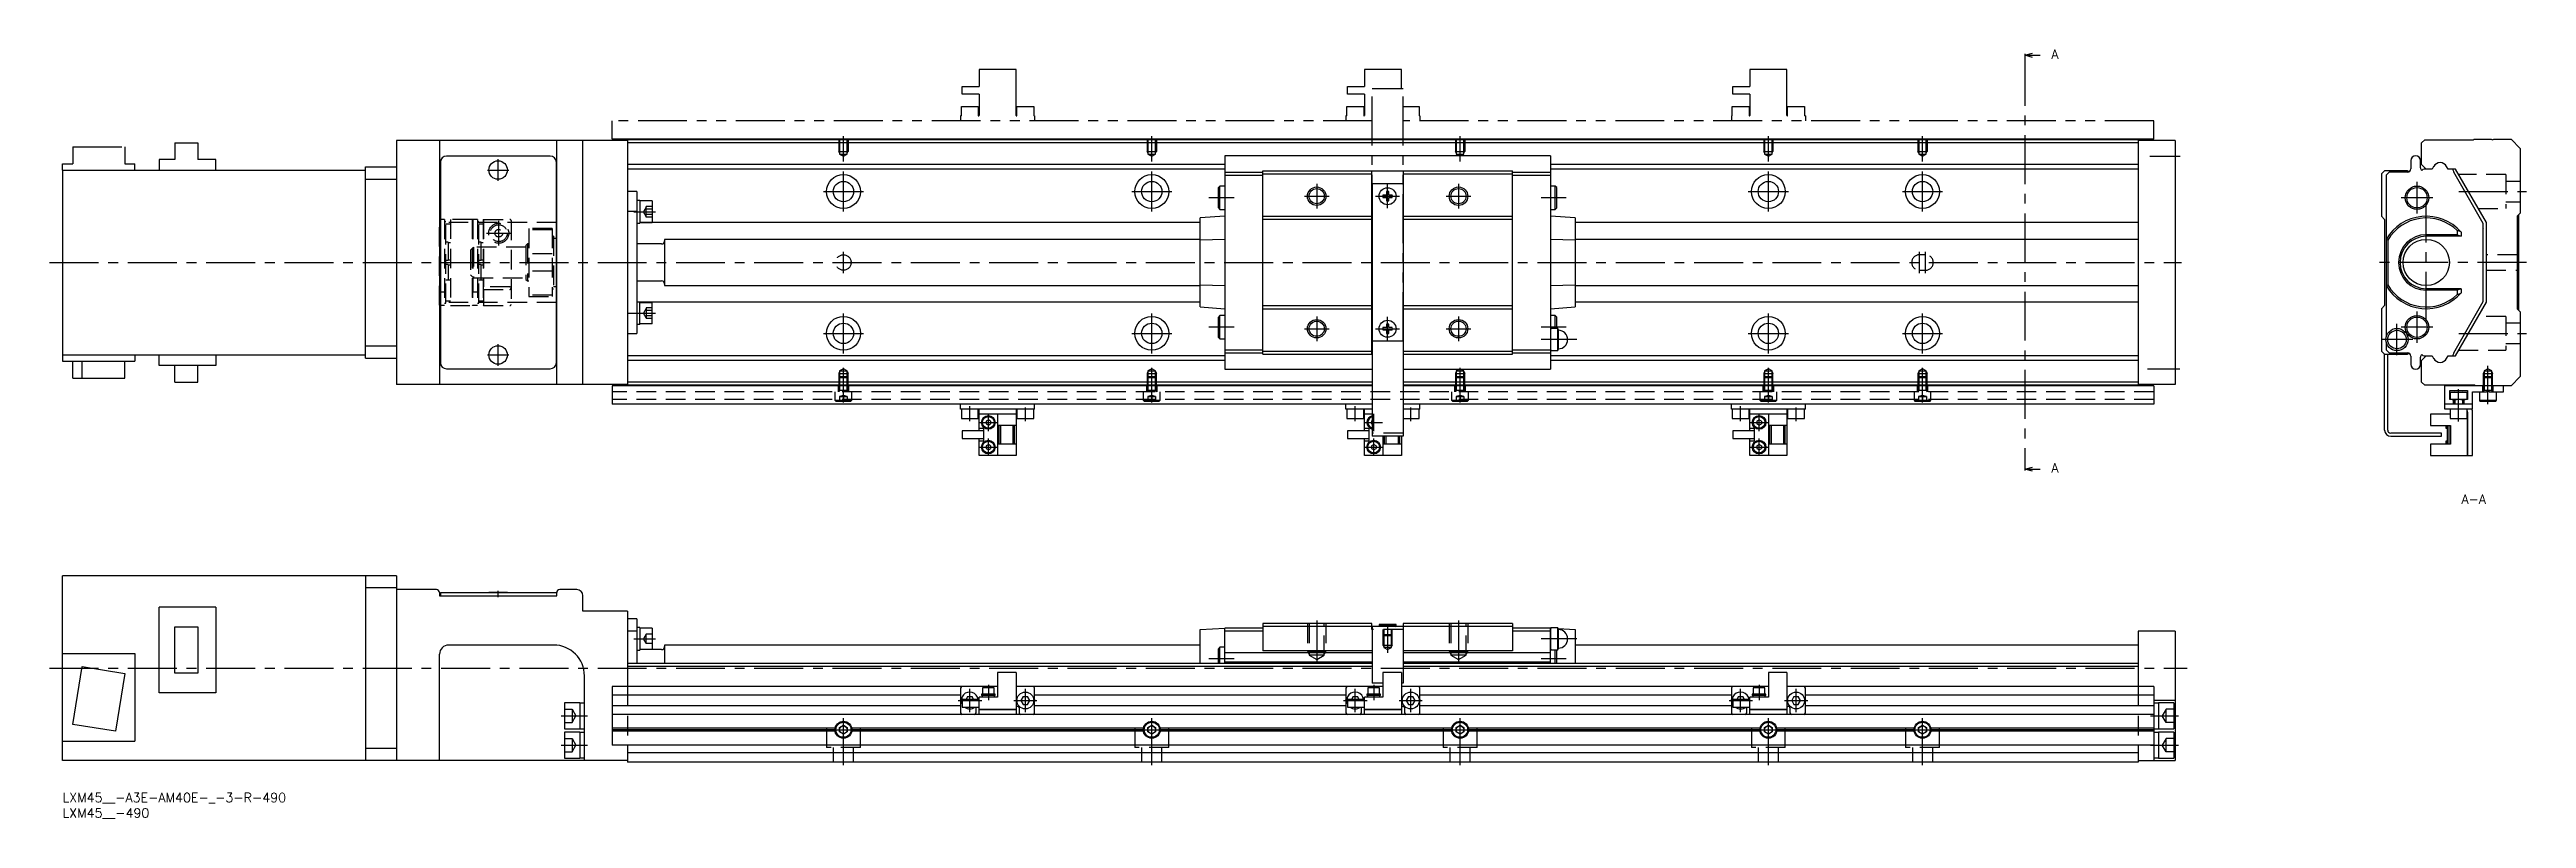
# Model space of a CAD drawing. Extents: x -4 to 799, y -8 to 241.
import ezdxf

# ---------------------------------------------------------------- set-up
doc = ezdxf.new("R2010")
doc.units = 0
doc.header["$LTSCALE"] = 0.5
for name, pattern in [('CENTER', [50.8, 31.75, -6.35, 6.35, -6.35]), ('DASHED', [19.05, 12.7, -6.35]), ('PHANTOM', [63.5, 31.75, -6.35, 6.35, -6.35, 6.35, -6.35])]:
    doc.linetypes.add(name, pattern=pattern)
for name, color, linetype in [('MSM_CENTER', 1, 'CENTER'), ('MSM_CONTINUOUS', 7, 'CONTINUOUS'), ('MSM_DASHED', 4, 'DASHED'), ('MSM_IMAGINARY', 6, 'PHANTOM'), ('MSM_NARROW', 5, 'CONTINUOUS'), ('MSM_PART_NUMBER', 7, 'CONTINUOUS')]:
    doc.layers.add(name, color=color, linetype=linetype)
doc.styles.get("Standard").update_dxf_attribs({"font": 'txt.shx', "height": 3, "bigfont": 'bigfont.shx'})

msp = doc.modelspace()

# ---------------------------------------------------------------- texts
at = {"layer": 'MSM_PART_NUMBER'}
for s, p in [('A', (645.08, 238.22)), ('A', (645.08, 103.96)), ('A-A', (778.11, 93.81))]:
    msp.add_text(s, height=3, dxfattribs=at).set_placement(p)

# ---------------------------------------------------------------- blocks, each defined once
blk = doc.blocks.new('*U8')
at = {"layer": 'MSM_PART_NUMBER'}
blk.add_text('LXM45__-A3E-AM40E-_-3-R-490', height=3, dxfattribs=at).set_placement((0, -3))
blk = doc.blocks.new('*U9')
at = {"layer": 'MSM_PART_NUMBER'}
blk.add_text('LXM45__-490', height=3, dxfattribs=at).set_placement((0, -8))

# ---------------------------------------------------------------- linework, layer by layer
at = {"layer": 'MSM_CENTER'}
for p, q in [((636.46, 238.85), (636.46, 105.59)), ((253.3, 204.91), (253.3, 213.12)), ((353.3, 204.91), (353.3, 213.12)), ((453.3, 204.91), (453.3, 213.12)), ((553.3, 204.91), (553.3, 213.12)), ((603.3, 204.91), (603.3, 213.12)), ((137.8, 202.12), (144.8, 202.12)), ((141.3, 198.62), (141.3, 205.62)), ((253.3, 188.62), (253.3, 201.62)), ((353.3, 188.62), (353.3, 201.62)), ((553.3, 188.62), (553.3, 201.62)), ((603.3, 188.62), (603.3, 201.62)), ((676.98, 206.62), (686.92, 206.62)), ((246.8, 195.12), (259.8, 195.12)), ((346.8, 195.12), (359.8, 195.12)), ((380, 193.12), (371.8, 193.12)), ((402.8, 193.62), (410.8, 193.62)), ((406.8, 197.62), (406.8, 189.62)), ((425.91, 193.62), (433.69, 193.62)), ((429.8, 189.74), (429.8, 197.51)), ((448.8, 193.62), (456.8, 193.62)), ((452.8, 197.62), (452.8, 189.62)), ((487.7, 193.12), (479.6, 193.12)), ((546.8, 195.12), (559.8, 195.12)), ((596.8, 195.12), (609.8, 195.12)), ((768.82, 193.12), (758.56, 193.12)), ((763.69, 188), (763.69, 198.25)), ((777.22, 195.12), (799.19, 195.12)), ((141.5, 177.62), (141.5, 185.62)), ((185.3, 188.58), (192.3, 188.58)), ((766.69, 153.22), (766.69, 191.02)), ((137.5, 181.62), (145.5, 181.62)), ((-4.2, 172.12), (687.3, 172.12)), ((253.3, 168.62), (253.3, 175.62)), ((602.3, 168.62), (602.3, 175.62)), ((604.3, 168.62), (604.3, 175.62)), ((799.19, 172.12), (751.19, 172.12)), ((185.3, 155.67), (192.3, 155.67)), ((253.3, 142.62), (253.3, 155.62)), ((353.3, 142.62), (353.3, 155.62)), ((406.8, 154.62), (406.8, 146.62)), ((429.8, 146.74), (429.8, 154.51)), ((452.8, 154.62), (452.8, 146.62)), ((553.3, 142.62), (553.3, 155.62)), ((603.3, 142.62), (603.3, 155.62)), ((763.69, 146), (763.69, 156.25)), ((141.3, 138.62), (141.3, 145.62)), ((246.8, 149.12), (259.8, 149.12)), ((346.8, 149.12), (359.8, 149.12)), ((380, 151.12), (371.8, 151.12)), ((402.8, 150.62), (410.8, 150.62)), ((425.91, 150.62), (433.69, 150.62)), ((448.8, 150.62), (456.8, 150.62)), ((487.7, 151.12), (479.6, 151.12)), ((491.2, 147.12), (479.6, 147.12)), ((546.8, 149.12), (559.8, 149.12)), ((596.8, 149.12), (609.8, 149.12)), ((762.32, 147.12), (752.06, 147.12)), ((757.19, 142), (757.19, 152.25)), ((768.82, 151.12), (758.56, 151.12)), ((777.22, 149.12), (799.19, 149.12)), ((137.8, 142.12), (144.8, 142.12)), ((253.3, 126.72), (253.3, 137.91)), ((353.3, 126.72), (353.3, 137.91)), ((453.3, 126.72), (453.3, 137.91)), ((553.3, 126.72), (553.3, 137.91)), ((603.3, 126.72), (603.3, 137.91)), ((676.3, 137.62), (686.8, 137.62)), ((786.68, 126.12), (786.68, 138.63)), ((777.19, 120.52), (777.19, 131.02)), ((294.3, 120.62), (294.3, 125.52)), ((300.3, 117.41), (300.3, 123.03)), ((312.3, 120.62), (312.3, 125.02)), ((419.3, 120.62), (419.3, 125.52)), ((425.3, 117.41), (425.3, 123.03)), ((437.3, 120.62), (437.3, 125.02)), ((544.3, 120.62), (544.3, 125.52)), ((550.3, 117.41), (550.3, 123.03)), ((562.3, 120.62), (562.3, 125.02)), ((297.49, 120.22), (303.11, 120.22)), ((300.3, 109.41), (300.3, 115.03)), ((422.49, 120.22), (428.11, 120.22)), ((425.3, 109.41), (425.3, 115.03)), ((547.49, 120.22), (553.11, 120.22)), ((550.3, 109.41), (550.3, 115.03)), ((297.49, 112.22), (303.11, 112.22)), ((422.49, 112.22), (428.11, 112.22)), ((547.49, 112.22), (553.11, 112.22)), ((141.3, 63.5), (141.3, 65.6)), ((185.3, 50), (192.3, 50)), ((406.8, 56), (406.8, 42.3)), ((429.8, 54), (429.8, 45.5)), ((452.8, 56), (452.8, 42.3)), ((491.2, 50), (479.6, 50)), ((-4.2, 40.5), (689.12, 40.5)), ((380, 43.5), (371.8, 43.5)), ((487.7, 43.5), (479.6, 43.5)), ((294.3, 26.25), (294.3, 33.75)), ((300.3, 35.1), (300.3, 30.1)), ((312.3, 26.25), (312.3, 33.75)), ((419.3, 26.25), (419.3, 33.75)), ((425.3, 35.1), (425.3, 30.1)), ((437.3, 26.25), (437.3, 33.75)), ((544.3, 26.25), (544.3, 33.75)), ((550.3, 35.1), (550.3, 30.1)), ((562.3, 26.25), (562.3, 33.75)), ((161.8, 25), (170.3, 25)), ((253.3, 9), (253.3, 24.25)), ((290.55, 30), (298.19, 30)), ((308.55, 30), (316.05, 30)), ((353.3, 9), (353.3, 24.25)), ((415.55, 30), (423.19, 30)), ((433.55, 30), (441.05, 30)), ((453.3, 9), (453.3, 24.25)), ((540.55, 30), (548.19, 30)), ((553.3, 9), (553.3, 24.25)), ((558.55, 30), (566.05, 30)), ((603.3, 9), (603.3, 24.25)), ((677.3, 25), (686.3, 25)), ((249.92, 20.5), (256.93, 20.5)), ((349.92, 20.5), (356.93, 20.5)), ((449.92, 20.5), (456.93, 20.5)), ((549.92, 20.5), (556.93, 20.5)), ((599.92, 20.5), (606.93, 20.5)), ((161.8, 15.5), (170.3, 15.5)), ((677.3, 15.5), (686.3, 15.5))]:
    msp.add_line(p, q, dxfattribs=at)
at = {"layer": 'MSM_CONTINUOUS'}
for p, q in [((636.46, 239.35), (638.96, 240.02)), ((636.46, 239.85), (636.46, 238.85)), ((636.46, 239.35), (641.46, 239.35)), ((638.96, 238.68), (636.46, 239.35)), ((183.3, 211.72), (108.3, 211.72)), ((108.3, 211.72), (108.3, 132.52)), ((122.3, 211.72), (122.3, 132.52)), ((160.3, 132.52), (160.3, 211.72)), ((168.8, 132.52), (168.8, 211.72)), ((673.3, 212.12), (183.3, 212.12)), ((183.3, 212.12), (183.3, 132.12)), ((673.3, 211.92), (183.3, 211.92)), ((673.3, 210.92), (183.3, 210.92)), ((673.3, 212.12), (673.3, 132.12)), ((685.3, 211.72), (673.3, 211.72)), ((685.3, 211.72), (685.3, 132.52)), ((765.19, 210.92), (766.19, 211.92)), ((765.19, 203.87), (765.19, 210.92)), ((766.19, 211.92), (781.99, 211.92)), ((781.99, 211.92), (782.19, 212.12)), ((782.19, 212.12), (787.79, 212.12)), ((788.59, 212.12), (794.19, 212.12)), ((794.19, 212.12), (797.19, 209.12)), ((797.19, 209.12), (797.19, 188.12)), ((0, 202.12), (0, 140.12)), ((0, 202.12), (98.3, 202.12)), ((98.3, 203.12), (108.3, 203.12)), ((98.3, 141.12), (98.3, 203.12)), ((122.6, 202.22), (122.3, 202.22)), ((122.6, 204.62), (122.6, 139.62)), ((158.2, 206.62), (124.6, 206.62)), ((160.2, 139.62), (160.2, 204.62)), ((160.3, 202.22), (160.2, 202.22)), ((377, 203.87), (183.3, 203.87)), ((377, 202.37), (183.3, 202.37)), ((482.6, 206.72), (377, 206.72)), ((377, 206.72), (377, 137.52)), ((377, 201.47), (389.3, 201.47)), ((389.3, 201.88), (470.3, 201.88)), ((389.3, 142.38), (389.3, 201.88)), ((389.3, 200.88), (424.7, 200.88)), ((424.7, 142.38), (424.7, 201.88)), ((434.9, 201.88), (434.9, 142.38)), ((434.9, 200.88), (470.3, 200.88)), ((470.3, 142.38), (470.3, 201.88)), ((470.3, 201.47), (482.6, 201.47)), ((482.6, 206.72), (482.6, 137.52)), ((673.3, 203.87), (482.6, 203.87)), ((673.3, 202.37), (482.6, 202.37)), ((753.19, 201.87), (752.19, 200.87)), ((752.19, 200.87), (752.19, 187.12)), ((760.57, 201.87), (753.19, 201.87)), ((754.69, 201.47), (753.69, 200.47)), ((760.69, 201.47), (754.69, 201.47)), ((761.69, 205.17), (761.69, 202.47)), ((764.79, 202.87), (764.79, 205.17)), ((766.69, 202.37), (765.19, 203.87)), ((766.64, 202.42), (765.99, 202.42)), ((768.58, 202.37), (766.69, 202.37)), ((769.09, 203.27), (768.58, 202.37)), ((773.8, 202.37), (773.29, 203.27)), ((776.19, 202.37), (773.8, 202.37)), ((775.58, 201.42), (775.58, 201.62)), ((785.19, 184.79), (775.58, 201.42)), ((786.19, 185.05), (776.19, 202.37)), ((98.3, 199.12), (108.3, 199.12)), ((122.6, 197.72), (122.3, 197.72)), ((160.3, 197.72), (160.2, 197.72)), ((186.3, 195.12), (183.3, 195.12)), ((186.3, 195.12), (186.3, 149.12)), ((375.4, 196.92), (374.9, 196.42)), ((374.9, 189.82), (374.9, 196.42)), ((375.4, 189.32), (375.4, 196.92)), ((377, 196.92), (375.4, 196.92)), ((377, 200.47), (389.3, 200.47)), ((424.8, 197.62), (424.8, 115.72)), ((434.8, 197.62), (424.8, 197.62)), ((429.43, 193.99), (428.29, 193.99)), ((428.29, 193.25), (429.43, 193.25)), ((429.43, 195.13), (429.43, 193.99)), ((429.43, 193.25), (429.43, 192.12)), ((430.17, 193.99), (430.17, 195.13)), ((431.31, 193.99), (430.17, 193.99)), ((430.17, 193.25), (431.31, 193.25)), ((430.17, 192.12), (430.17, 193.25)), ((434.8, 197.62), (434.8, 115.72)), ((470.3, 200.47), (482.6, 200.47)), ((484.2, 196.92), (482.6, 196.92)), ((484.7, 196.42), (484.2, 196.92)), ((484.2, 189.32), (484.2, 196.92)), ((484.7, 189.82), (484.7, 196.42)), ((753.69, 200.47), (753.69, 147.97)), ((122.6, 185.12), (122.3, 185.12)), ((122.6, 185.12), (122.3, 185.12)), ((160.3, 185.12), (160.2, 185.12)), ((186.3, 188.65), (183.3, 188.65)), ((187.3, 192.23), (186.3, 192.23)), ((186.3, 184.93), (187.3, 184.93)), ((369, 185.05), (187.28, 185.05)), ((187.3, 192.23), (187.3, 184.93)), ((191.3, 192.08), (187.3, 192.08)), ((187.3, 185.08), (191.3, 185.08)), ((191.3, 192.08), (191.3, 185.08)), ((377, 187.12), (369, 186.57)), ((369, 157.68), (369, 186.57)), ((374.9, 189.82), (375.4, 189.32)), ((375.4, 189.32), (377, 189.32)), ((389.3, 187.13), (424.7, 187.13)), ((389.3, 186.13), (424.7, 186.13)), ((434.9, 187.13), (470.3, 187.13)), ((434.9, 186.13), (470.3, 186.13)), ((482.6, 189.32), (484.2, 189.32)), ((490.6, 186.57), (482.6, 187.12)), ((484.2, 189.32), (484.7, 189.82)), ((490.6, 186.57), (490.6, 157.68)), ((673.3, 185.05), (490.6, 185.05)), ((752.19, 187.12), (753.19, 186.12)), ((753.19, 186.12), (753.19, 158.12)), ((785.19, 183.27), (785.19, 184.79)), ((786.19, 159.2), (786.19, 185.05)), ((797.19, 188.12), (796.19, 187.12)), ((796.19, 187.12), (796.19, 157.12)), ((796.69, 156.62), (796.69, 187.62)), ((160.3, 179.87), (160.2, 179.87)), ((194.3, 178.12), (186.3, 178.12)), ((195.3, 179.62), (195.3, 164.62)), ((369, 179.62), (195.3, 179.62)), ((377, 179.61), (369, 179.36)), ((490.6, 179.36), (482.6, 179.61)), ((673.3, 179.62), (490.6, 179.62)), ((754.19, 179.36), (753.69, 179.61)), ((754.19, 179.36), (754.19, 164.89)), ((776.75, 181.12), (766.69, 181.12)), ((777.97, 180.62), (766.69, 180.62)), ((776.75, 182.49), (776.75, 181.12)), ((776.75, 181.12), (777.97, 180.62)), ((777.97, 182.01), (777.97, 180.62)), ((785.19, 159.46), (785.19, 182.47)), ((160.2, 164.37), (160.3, 164.37)), ((186.3, 166.12), (194.3, 166.12)), ((195.3, 164.62), (369, 164.62)), ((369, 164.89), (377, 164.64)), ((482.6, 164.64), (490.6, 164.89)), ((490.6, 164.62), (673.3, 164.62)), ((753.69, 164.64), (754.19, 164.89)), ((777.97, 163.62), (766.69, 163.62)), ((776.75, 163.12), (766.69, 163.12)), ((777.97, 163.62), (776.75, 163.12)), ((776.75, 163.12), (776.75, 161.76)), ((777.97, 163.62), (777.97, 162.24)), ((122.6, 159.12), (122.3, 159.12)), ((122.6, 159.12), (122.3, 159.12)), ((160.3, 159.12), (160.2, 159.12)), ((186.3, 155.6), (183.3, 155.6)), ((186.3, 159.32), (187.3, 159.32)), ((369, 159.2), (187.28, 159.2)), ((187.3, 152.02), (187.3, 159.32)), ((187.3, 159.17), (191.3, 159.17)), ((191.3, 152.17), (191.3, 159.17)), ((369, 157.68), (377, 157.12)), ((375.4, 154.92), (374.9, 154.42)), ((374.9, 147.82), (374.9, 154.42)), ((375.4, 147.32), (375.4, 154.92)), ((377, 154.92), (375.4, 154.92)), ((389.3, 158.13), (424.7, 158.13)), ((389.3, 157.13), (424.7, 157.13)), ((434.9, 158.13), (470.3, 158.13)), ((434.9, 157.13), (470.3, 157.13)), ((482.6, 157.12), (490.6, 157.68)), ((484.2, 154.92), (482.6, 154.92)), ((484.7, 154.42), (484.2, 154.92)), ((484.2, 150.72), (484.2, 154.92)), ((484.7, 150.72), (484.7, 154.42)), ((673.3, 159.2), (490.6, 159.2)), ((753.19, 158.12), (752.19, 157.12)), ((752.19, 157.12), (752.19, 143.37)), ((775.58, 142.82), (785.19, 159.46)), ((776.19, 141.87), (786.19, 159.2)), ((796.19, 157.12), (797.19, 156.12)), ((797.19, 156.12), (797.19, 135.12)), ((98.3, 145.12), (108.3, 145.12)), ((122.6, 146.52), (122.3, 146.52)), ((160.3, 146.52), (160.2, 146.52)), ((183.3, 149.12), (186.3, 149.12)), ((187.3, 152.02), (186.3, 152.02)), ((191.3, 152.17), (187.3, 152.17)), ((374.9, 147.82), (375.4, 147.32)), ((375.4, 147.32), (377, 147.32)), ((429.43, 150.99), (428.29, 150.99)), ((428.29, 150.25), (429.43, 150.25)), ((429.43, 152.13), (429.43, 150.99)), ((429.43, 150.25), (429.43, 149.12)), ((430.17, 150.99), (430.17, 152.13)), ((431.31, 150.99), (430.17, 150.99)), ((430.17, 149.12), (430.17, 150.25)), ((430.17, 150.25), (431.31, 150.25)), ((482.76, 150.72), (482.6, 150.12)), ((482.76, 143.52), (482.76, 150.72)), ((485.04, 150.72), (482.76, 150.72)), ((485.04, 143.52), (485.04, 150.72)), ((485.2, 150.12), (485.04, 150.72)), ((485.2, 144.12), (485.2, 150.12)), ((753.69, 146.28), (753.69, 143.77)), ((0, 142.12), (98.3, 142.12)), ((0, 140.12), (23.5, 140.12)), ((3.4, 134.62), (3.4, 140.12)), ((6.37, 134.62), (6.37, 140.12)), ((20.2, 134.62), (20.2, 140.12)), ((23.5, 142.12), (23.5, 140.12)), ((31.35, 138.72), (31.35, 142.12)), ((49.7, 138.72), (31.35, 138.72)), ((36.47, 133.32), (36.47, 138.72)), ((43.93, 133.32), (43.93, 138.72)), ((49.7, 142.12), (49.7, 138.72)), ((98.3, 141.12), (108.3, 141.12)), ((122.3, 142.02), (122.6, 142.02)), ((124.6, 137.62), (158.2, 137.62)), ((160.2, 142.02), (160.3, 142.02)), ((377, 141.87), (183.3, 141.87)), ((377, 140.37), (183.3, 140.37)), ((377, 143.77), (389.3, 143.77)), ((377, 142.77), (389.3, 142.77)), ((377, 137.52), (424.8, 137.52)), ((389.3, 143.38), (424.7, 143.38)), ((389.3, 142.38), (424.8, 142.38)), ((434.8, 142.38), (470.3, 142.38)), ((434.8, 137.52), (482.6, 137.52)), ((434.9, 143.38), (470.3, 143.38)), ((470.3, 143.77), (482.6, 143.77)), ((470.3, 142.77), (482.6, 142.77)), ((482.6, 144.12), (482.76, 143.52)), ((673.3, 141.87), (482.6, 141.87)), ((673.3, 140.37), (482.6, 140.37)), ((482.76, 143.52), (485.04, 143.52)), ((485.04, 143.52), (485.2, 144.12)), ((752.19, 143.37), (753.19, 142.37)), ((753.19, 117.72), (753.19, 142.37)), ((753.19, 142.37), (760.57, 142.37)), ((753.69, 143.77), (754.69, 142.77)), ((754.19, 117.72), (754.19, 142.37)), ((754.69, 142.77), (760.69, 142.77)), ((761.69, 141.77), (761.69, 139.07)), ((764.79, 139.07), (764.79, 141.37)), ((765.19, 140.37), (766.69, 141.87)), ((765.19, 133.32), (765.19, 140.37)), ((765.99, 141.82), (766.64, 141.82)), ((766.69, 141.87), (768.58, 141.87)), ((768.58, 141.87), (769.09, 140.98)), ((773.29, 140.98), (773.8, 141.87)), ((773.8, 141.87), (776.19, 141.87)), ((775.58, 142.62), (775.58, 142.82)), ((3.4, 134.62), (20.2, 134.62)), ((36.47, 133.32), (43.93, 133.32)), ((183.3, 132.52), (108.3, 132.52)), ((178.3, 132.12), (178.3, 126.12)), ((424.8, 132.12), (178.3, 132.12)), ((424.8, 133.32), (183.3, 133.32)), ((424.8, 132.32), (183.3, 132.32)), ((673.3, 133.32), (434.8, 133.32)), ((673.3, 132.32), (434.8, 132.32)), ((678.3, 132.12), (434.8, 132.12)), ((685.3, 132.52), (673.3, 132.52)), ((678.3, 132.12), (678.3, 126.12)), ((766.19, 132.32), (765.19, 133.32)), ((782.49, 132.32), (766.19, 132.32)), ((772.69, 124.52), (772.69, 132.12)), ((794.19, 132.12), (772.69, 132.12)), ((774.34, 130.62), (780.04, 130.62)), ((774.34, 127.62), (774.34, 130.62)), ((774.44, 130.02), (779.94, 130.02)), ((774.44, 130.02), (774.44, 127.62)), ((777.19, 127.87), (777.19, 129.78)), ((779.94, 127.62), (779.94, 130.02)), ((780.04, 130.62), (780.04, 127.62)), ((781.69, 124.52), (781.69, 130.12)), ((781.69, 130.12), (786.19, 130.12)), ((782.69, 132.12), (782.49, 132.32)), ((783.94, 130.12), (783.94, 127.42)), ((786.19, 130.12), (786.69, 130.62)), ((786.69, 130.62), (787.19, 130.12)), ((787.19, 130.12), (791.69, 130.12)), ((789.44, 127.42), (789.44, 130.12)), ((791.69, 130.12), (791.69, 132.12)), ((797.19, 135.12), (794.19, 132.12)), ((424.8, 126.12), (178.3, 126.12)), ((291.3, 124.52), (291.3, 126.12)), ((315.3, 124.52), (291.3, 124.52)), ((291.55, 124.52), (291.55, 121.52)), ((291.55, 121.52), (297.05, 121.52)), ((297.05, 121.52), (297.05, 124.52)), ((297.3, 117.47), (297.3, 124.39)), ((309.3, 122.92), (297.3, 122.92)), ((300.3, 121.09), (299.55, 120.66)), ((299.55, 120.66), (299.55, 119.79)), ((301.05, 120.66), (300.3, 121.09)), ((301.05, 120.66), (301.05, 119.79)), ((303.3, 122.92), (303.3, 109.52)), ((309.3, 124.39), (309.3, 109.52)), ((309.55, 124.52), (309.55, 121.52)), ((309.55, 121.52), (315.05, 121.52)), ((315.05, 121.52), (315.05, 124.52)), ((315.3, 124.52), (315.3, 126.12)), ((416.3, 124.52), (416.3, 126.12)), ((424.8, 124.52), (416.3, 124.52)), ((416.55, 124.52), (416.55, 121.52)), ((416.55, 121.52), (422.05, 121.52)), ((422.05, 121.52), (422.05, 124.52)), ((422.3, 117.47), (422.3, 124.39)), ((424.8, 122.92), (422.3, 122.92)), ((424.8, 120.8), (424.55, 120.66)), ((424.55, 120.66), (424.55, 119.79)), ((678.3, 126.12), (434.8, 126.12)), ((440.3, 124.52), (434.8, 124.52)), ((434.8, 121.52), (440.05, 121.52)), ((440.05, 121.52), (440.05, 124.52)), ((440.3, 124.52), (440.3, 126.12)), ((541.3, 124.52), (541.3, 126.12)), ((565.3, 124.52), (541.3, 124.52)), ((541.55, 124.52), (541.55, 121.52)), ((541.55, 121.52), (547.05, 121.52)), ((547.05, 121.52), (547.05, 124.52)), ((547.3, 117.47), (547.3, 124.39)), ((559.3, 122.92), (547.3, 122.92)), ((550.3, 121.09), (549.55, 120.66)), ((549.55, 120.66), (549.55, 119.79)), ((551.05, 120.66), (550.3, 121.09)), ((551.05, 120.66), (551.05, 119.79)), ((553.3, 122.92), (553.3, 109.52)), ((559.3, 124.39), (559.3, 109.52)), ((559.55, 124.52), (559.55, 121.52)), ((559.55, 121.52), (565.05, 121.52)), ((565.05, 121.52), (565.05, 124.52)), ((565.3, 124.52), (565.3, 126.12)), ((774.44, 122.92), (768.09, 122.92)), ((768.09, 122.92), (768.09, 119.22)), ((781.69, 126.12), (772.69, 126.12)), ((781.69, 124.52), (772.69, 124.52)), ((780.04, 127.62), (774.34, 127.62)), ((774.44, 124.52), (774.44, 121.52)), ((774.44, 121.52), (779.94, 121.52)), ((775.49, 126.12), (775.49, 127.62)), ((775.69, 127.62), (775.69, 126.12)), ((778.69, 126.12), (778.69, 127.62)), ((778.89, 127.62), (778.89, 126.12)), ((779.94, 121.52), (779.94, 124.52)), ((780.04, 122.92), (779.94, 122.92)), ((780.04, 109.52), (780.04, 122.92)), ((780.04, 122.87), (780.09, 122.87)), ((780.09, 123.52), (780.09, 109.52)), ((781.69, 109.52), (781.69, 123.52)), ((783.94, 127.42), (789.44, 127.42)), ((783.94, 127.42), (784.11, 127.12)), ((784.11, 127.12), (789.27, 127.12)), ((789.27, 127.12), (789.44, 127.42)), ((291.8, 117.47), (291.8, 114.97)), ((298.8, 117.47), (291.8, 117.47)), ((291.8, 114.97), (298.8, 114.97)), ((298.8, 118.22), (297.3, 118.22)), ((297.3, 109.52), (297.3, 114.97)), ((297.3, 114.22), (298.8, 114.22)), ((298.8, 114.22), (298.8, 118.22)), ((299.55, 119.79), (300.3, 119.36)), ((300.3, 113.09), (299.55, 112.66)), ((299.55, 112.66), (299.55, 111.79)), ((300.3, 119.36), (301.05, 119.79)), ((301.05, 112.66), (300.3, 113.09)), ((301.05, 112.66), (301.05, 111.79)), ((309.3, 119.22), (303.3, 119.22)), ((309.3, 113.22), (303.3, 113.22)), ((303.8, 113.22), (303.8, 119.22)), ((304.3, 113.22), (304.3, 119.22)), ((308.3, 113.22), (308.3, 119.22)), ((308.8, 113.22), (308.8, 119.22)), ((416.8, 117.47), (416.8, 114.97)), ((423.8, 117.47), (416.8, 117.47)), ((416.8, 114.97), (423.8, 114.97)), ((423.8, 118.22), (422.3, 118.22)), ((422.3, 109.52), (422.3, 114.97)), ((422.3, 114.22), (423.8, 114.22)), ((423.8, 114.22), (423.8, 118.22)), ((424.55, 119.79), (424.8, 119.65)), ((425.3, 113.09), (424.55, 112.66)), ((424.55, 112.66), (424.55, 111.79)), ((434.8, 115.72), (424.8, 115.72)), ((426.05, 112.66), (425.3, 113.09)), ((426.05, 112.66), (426.05, 111.79)), ((428.3, 115.72), (428.3, 109.52)), ((434.3, 113.22), (428.3, 113.22)), ((428.8, 113.22), (428.8, 115.72)), ((429.3, 113.22), (429.3, 115.72)), ((433.3, 113.22), (433.3, 115.72)), ((433.8, 113.22), (433.8, 115.72)), ((434.3, 115.72), (434.3, 109.52)), ((541.8, 117.47), (541.8, 114.97)), ((548.8, 117.47), (541.8, 117.47)), ((541.8, 114.97), (548.8, 114.97)), ((548.8, 118.22), (547.3, 118.22)), ((547.3, 109.52), (547.3, 114.97)), ((547.3, 114.22), (548.8, 114.22)), ((548.8, 114.22), (548.8, 118.22)), ((549.55, 119.79), (550.3, 119.36)), ((550.3, 113.09), (549.55, 112.66)), ((549.55, 112.66), (549.55, 111.79)), ((550.3, 119.36), (551.05, 119.79)), ((551.05, 112.66), (550.3, 113.09)), ((551.05, 112.66), (551.05, 111.79)), ((559.3, 119.22), (553.3, 119.22)), ((559.3, 113.22), (553.3, 113.22)), ((553.8, 113.22), (553.8, 119.22)), ((554.3, 113.22), (554.3, 119.22)), ((558.3, 113.22), (558.3, 119.22)), ((558.8, 113.22), (558.8, 119.22)), ((771.59, 116.72), (755.19, 116.72)), ((755.19, 115.72), (771.59, 115.72)), ((768.09, 119.22), (774.59, 119.22)), ((768.09, 113.22), (768.09, 109.52)), ((774.59, 113.22), (768.09, 113.22)), ((771.59, 115.72), (771.59, 116.72)), ((773.09, 119.22), (773.09, 118.32)), ((773.09, 118.32), (773.59, 118.32)), ((773.09, 114.12), (773.09, 113.22)), ((773.59, 114.12), (773.09, 114.12)), ((773.59, 113.22), (773.59, 119.22)), ((774.09, 113.22), (774.09, 119.22)), ((774.59, 119.22), (774.59, 113.22)), ((309.3, 109.52), (297.3, 109.52)), ((299.55, 111.79), (300.3, 111.36)), ((300.3, 111.36), (301.05, 111.79)), ((434.3, 109.52), (422.3, 109.52)), ((424.55, 111.79), (425.3, 111.36)), ((425.3, 111.36), (426.05, 111.79)), ((559.3, 109.52), (547.3, 109.52)), ((549.55, 111.79), (550.3, 111.36)), ((550.3, 111.36), (551.05, 111.79)), ((636.46, 105.09), (638.96, 105.76)), ((636.46, 105.59), (636.46, 104.59)), ((636.46, 105.09), (641.46, 105.09)), ((638.96, 104.42), (636.46, 105.09)), ((768.09, 109.52), (780.04, 109.52)), ((780.04, 109.57), (780.09, 109.57)), ((780.09, 109.52), (781.69, 109.52)), ((0, 10.5), (0, 70.5)), ((108.3, 70.5), (0, 70.5)), ((98.3, 70.5), (98.3, 10.5)), ((108.3, 66.5), (98.3, 66.5)), ((108.3, 70.5), (108.3, 10.5)), ((121.3, 66), (108.3, 66)), ((122.3, 65), (122.3, 64)), ((122.6, 65), (122.6, 64)), ((122.6, 65), (160.2, 65)), ((138.3, 65.1), (144.3, 65.1)), ((138.3, 65.1), (138.3, 65)), ((144.3, 65), (144.3, 65.1)), ((160.2, 65), (160.2, 64)), ((160.3, 64), (160.3, 65)), ((166.8, 66), (161.3, 66)), ((31.35, 32.5), (31.35, 60.3)), ((49.7, 60.3), (31.35, 60.3)), ((49.7, 60.3), (49.7, 32.5)), ((122.3, 64), (160.3, 64)), ((168.8, 59), (168.8, 64)), ((183.3, 59), (168.8, 59)), ((183.3, 59), (183.3, 34.5)), ((186.3, 56.5), (183.3, 56.5)), ((186.3, 56.47), (186.3, 42)), ((36.47, 38.85), (36.47, 53.95)), ((36.47, 53.95), (43.93, 53.95)), ((43.93, 53.95), (43.93, 38.85)), ((186.3, 52.5), (183.3, 52.5)), ((187.3, 53.65), (186.3, 53.65)), ((187.3, 53.62), (187.3, 46.35)), ((191.3, 53.5), (187.3, 53.5)), ((191.3, 53.5), (191.3, 46.5)), ((369, 53), (377, 53.5)), ((369, 42), (369, 53)), ((377, 42), (377, 53.5)), ((389.3, 53.5), (377, 53.5)), ((389.3, 52.5), (377, 52.5)), ((424.7, 55), (389.3, 55)), ((389.3, 55), (389.3, 46.15)), ((424.7, 54), (389.3, 54)), ((424.7, 53), (424.7, 55)), ((424.7, 53), (424.8, 53)), ((434.8, 54), (424.8, 54)), ((424.8, 54), (424.8, 35.6)), ((432.55, 54.65), (427.05, 54.65)), ((427.05, 54.65), (427.05, 54.25)), ((432.55, 54.25), (427.05, 54.25)), ((427.05, 54.25), (427.3, 54)), ((432.3, 54), (432.55, 54.25)), ((432.55, 54.25), (432.55, 54.65)), ((434.8, 54), (434.8, 35.6)), ((434.8, 53), (434.9, 53)), ((434.9, 55), (434.9, 53)), ((470.3, 55), (434.9, 55)), ((470.3, 54), (434.9, 54)), ((470.3, 55), (470.3, 46.15)), ((482.6, 53.5), (470.3, 53.5)), ((482.6, 52.5), (470.3, 52.5)), ((482.76, 53.6), (482.6, 53)), ((482.6, 53.5), (482.73, 53.49)), ((482.6, 42), (482.6, 53.5)), ((482.76, 46.4), (482.76, 53.6)), ((485.04, 53.6), (482.76, 53.6)), ((485.2, 53), (485.04, 53.6)), ((485.04, 46.4), (485.04, 53.6)), ((485.11, 53.34), (490.6, 53)), ((485.2, 47), (485.2, 53)), ((490.6, 53), (490.6, 42)), ((685.3, 52.5), (673.3, 52.5)), ((673.3, 52.5), (673.3, 34.5)), ((685.3, 52.5), (685.3, 10.5)), ((0, 45.2), (23.5, 45.2)), ((3.4, 22.21), (6.37, 40.98)), ((6.37, 40.98), (20.2, 38.79)), ((23.5, 45.2), (23.5, 16.8)), ((122.3, 10.5), (122.3, 45)), ((159.3, 48), (125.3, 48)), ((424.8, 42), (183.3, 42)), ((424.8, 41), (183.3, 41)), ((186.3, 46.35), (187.3, 46.35)), ((194.3, 46.5), (187.3, 46.5)), ((195.3, 48), (195.3, 42)), ((369, 48), (195.3, 48)), ((375.4, 47.3), (374.9, 46.8)), ((374.9, 42), (374.9, 46.8)), ((377, 47.3), (375.4, 47.3)), ((375.4, 42), (375.4, 47.3)), ((424.8, 45.5), (377, 45.5)), ((424.8, 42.4), (377, 42.4)), ((424.8, 46.15), (389.3, 46.15)), ((470.3, 46.15), (434.8, 46.15)), ((482.6, 45.5), (434.8, 45.5)), ((482.6, 42.4), (434.8, 42.4)), ((673.3, 42), (434.8, 42)), ((673.3, 41), (434.8, 41)), ((482.6, 47), (482.76, 46.4)), ((482.76, 46.4), (485.04, 46.4)), ((484.2, 42), (484.2, 46.4)), ((484.7, 42), (484.7, 46.4)), ((485.04, 46.4), (485.2, 47)), ((673.3, 48), (490.6, 48)), ((20.2, 38.79), (17.23, 20.02)), ((49.7, 32.5), (31.35, 32.5)), ((43.93, 38.85), (36.47, 38.85)), ((169.3, 10.5), (169.3, 38)), ((178.3, 34.5), (178.3, 15.5)), ((303.3, 34.5), (178.3, 34.5)), ((291.3, 34), (291.3, 26)), ((298.4, 34.1), (298.4, 32.1)), ((302.2, 34.1), (298.4, 34.1)), ((302.2, 32.1), (302.2, 34.1)), ((309.3, 39.1), (303.3, 39.1)), ((303.3, 39.1), (303.3, 31.1)), ((309.3, 39.1), (309.3, 25.5)), ((428.3, 34.5), (309.3, 34.5)), ((315.3, 26), (315.3, 34)), ((416.3, 34), (416.3, 26)), ((423.4, 34.1), (423.4, 32.1)), ((427.2, 34.1), (423.4, 34.1)), ((428.3, 35.6), (424.8, 35.6)), ((427.2, 32.1), (427.2, 34.1)), ((434.3, 39.1), (428.3, 39.1)), ((428.3, 39.1), (428.3, 31.1)), ((434.3, 39.1), (434.3, 25.5)), ((434.8, 35.6), (434.3, 35.6)), ((553.3, 34.5), (434.3, 34.5)), ((440.3, 26), (440.3, 34)), ((541.3, 34), (541.3, 26)), ((548.4, 34.1), (548.4, 32.1)), ((552.2, 34.1), (548.4, 34.1)), ((552.2, 32.1), (552.2, 34.1)), ((559.3, 39.1), (553.3, 39.1)), ((553.3, 39.1), (553.3, 31.1)), ((559.3, 39.1), (559.3, 25.5)), ((678.3, 34.5), (559.3, 34.5)), ((565.3, 26), (565.3, 34)), ((678.3, 34.5), (678.3, 10.5)), ((167.8, 29.25), (162.8, 29.25)), ((162.8, 29.25), (162.8, 20.75)), ((167.8, 29.25), (167.8, 20.75)), ((169.3, 29.15), (167.8, 29.15)), ((291.3, 31.7), (178.3, 31.7)), ((291.3, 28.3), (178.3, 28.3)), ((678.3, 25.5), (178.3, 25.5)), ((291.3, 30.3), (291.12, 30)), ((291.12, 30), (291.3, 29.7)), ((297.3, 30.35), (291.8, 30.35)), ((291.8, 30.35), (291.8, 27.85)), ((291.8, 27.85), (297.3, 27.85)), ((293.58, 31.25), (293.06, 30.35)), ((293.58, 31.25), (295.02, 31.25)), ((295.54, 30.35), (295.02, 31.25)), ((296.3, 26), (296.3, 27.6)), ((303.3, 31.1), (297.3, 31.1)), ((297.3, 25.5), (297.3, 31.1)), ((297.3, 27.15), (309.3, 27.15)), ((297.3, 27.1), (309.3, 27.1)), ((297.35, 27.15), (297.35, 27.1)), ((298.1, 32.1), (298.1, 31.6)), ((302.5, 32.1), (298.1, 32.1)), ((302.5, 31.6), (298.1, 31.6)), ((298.3, 31.6), (298.3, 31.1)), ((302.3, 31.1), (302.3, 31.6)), ((302.5, 31.6), (302.5, 32.1)), ((309.25, 27.15), (309.25, 27.1)), ((310.3, 27.6), (310.3, 26)), ((311.58, 31.25), (310.86, 30)), ((310.86, 30), (311.58, 28.75)), ((311.58, 31.25), (313.02, 31.25)), ((311.58, 28.75), (313.02, 28.75)), ((313.74, 30), (313.02, 31.25)), ((313.02, 28.75), (313.74, 30)), ((416.3, 31.7), (315.3, 31.7)), ((315.48, 30), (315.3, 30.3)), ((315.3, 29.7), (315.48, 30)), ((416.3, 28.3), (315.3, 28.3)), ((416.3, 30.3), (416.12, 30)), ((416.12, 30), (416.3, 29.7)), ((422.3, 30.35), (416.8, 30.35)), ((416.8, 30.35), (416.8, 27.85)), ((416.8, 27.85), (422.3, 27.85)), ((418.58, 31.25), (418.06, 30.35)), ((418.58, 31.25), (420.02, 31.25)), ((420.54, 30.35), (420.02, 31.25)), ((421.3, 26), (421.3, 27.6)), ((428.3, 31.1), (422.3, 31.1)), ((422.3, 25.5), (422.3, 31.1)), ((422.3, 27.15), (434.3, 27.15)), ((422.3, 27.1), (434.3, 27.1)), ((422.35, 27.15), (422.35, 27.1)), ((423.1, 32.1), (423.1, 31.6)), ((427.5, 32.1), (423.1, 32.1)), ((427.5, 31.6), (423.1, 31.6)), ((423.3, 31.6), (423.3, 31.1)), ((427.3, 31.1), (427.3, 31.6)), ((427.5, 31.6), (427.5, 32.1)), ((434.25, 27.15), (434.25, 27.1)), ((435.3, 27.6), (435.3, 26)), ((436.58, 31.25), (435.86, 30)), ((435.86, 30), (436.58, 28.75)), ((436.58, 31.25), (438.02, 31.25)), ((436.58, 28.75), (438.02, 28.75)), ((438.74, 30), (438.02, 31.25)), ((438.02, 28.75), (438.74, 30)), ((541.3, 31.7), (440.3, 31.7)), ((440.48, 30), (440.3, 30.3)), ((440.3, 29.7), (440.48, 30)), ((541.3, 28.3), (440.3, 28.3)), ((541.3, 30.3), (541.12, 30)), ((541.12, 30), (541.3, 29.7)), ((547.3, 30.35), (541.8, 30.35)), ((541.8, 30.35), (541.8, 27.85)), ((541.8, 27.85), (547.3, 27.85)), ((543.58, 31.25), (543.06, 30.35)), ((543.58, 31.25), (545.02, 31.25)), ((545.54, 30.35), (545.02, 31.25)), ((546.3, 26), (546.3, 27.6)), ((553.3, 31.1), (547.3, 31.1)), ((547.3, 25.5), (547.3, 31.1)), ((547.3, 27.15), (559.3, 27.15)), ((547.3, 27.1), (559.3, 27.1)), ((547.35, 27.15), (547.35, 27.1)), ((548.1, 32.1), (548.1, 31.6)), ((552.5, 32.1), (548.1, 32.1)), ((552.5, 31.6), (548.1, 31.6)), ((548.3, 31.6), (548.3, 31.1)), ((552.3, 31.1), (552.3, 31.6)), ((552.5, 31.6), (552.5, 32.1)), ((559.25, 27.15), (559.25, 27.1)), ((560.3, 27.6), (560.3, 26)), ((561.58, 31.25), (560.86, 30)), ((560.86, 30), (561.58, 28.75)), ((561.58, 31.25), (563.02, 31.25)), ((561.58, 28.75), (563.02, 28.75)), ((563.74, 30), (563.02, 31.25)), ((563.02, 28.75), (563.74, 30)), ((678.3, 31.7), (565.3, 31.7)), ((565.48, 30), (565.3, 30.3)), ((565.3, 29.7), (565.48, 30)), ((678.3, 28.3), (565.3, 28.3)), ((685.3, 30), (678.3, 30)), ((679.8, 29.15), (678.3, 29.15)), ((684.8, 29.25), (679.8, 29.25)), ((679.8, 29.25), (679.8, 20.75)), ((684.8, 29.25), (684.8, 20.75)), ((0, 16.8), (23.5, 16.8)), ((17.23, 20.02), (3.4, 22.21)), ((162.8, 20.75), (167.8, 20.75)), ((167.8, 19.75), (162.8, 19.75)), ((162.8, 19.75), (162.8, 11.25)), ((167.8, 20.85), (169.3, 20.85)), ((167.8, 19.75), (167.8, 11.25)), ((169.3, 19.65), (167.8, 19.65)), ((250.6, 21), (178.3, 21)), ((250.42, 20.5), (178.3, 20.5)), ((250.6, 20), (178.3, 20)), ((252.05, 21.22), (253.3, 21.94)), ((252.05, 19.78), (252.05, 21.22)), ((253.3, 19.06), (252.05, 19.78)), ((253.3, 21.94), (254.55, 21.22)), ((254.55, 19.78), (253.3, 19.06)), ((254.55, 21.22), (254.55, 19.78)), ((350.6, 21), (256, 21)), ((350.6, 20), (256, 20)), ((350.42, 20.5), (256.18, 20.5)), ((352.05, 21.22), (353.3, 21.94)), ((352.05, 19.78), (352.05, 21.22)), ((353.3, 19.06), (352.05, 19.78)), ((353.3, 21.94), (354.55, 21.22)), ((354.55, 19.78), (353.3, 19.06)), ((354.55, 21.22), (354.55, 19.78)), ((450.6, 21), (356, 21)), ((450.6, 20), (356, 20)), ((450.42, 20.5), (356.18, 20.5)), ((452.05, 21.22), (453.3, 21.94)), ((452.05, 19.78), (452.05, 21.22)), ((453.3, 19.06), (452.05, 19.78)), ((453.3, 21.94), (454.55, 21.22)), ((454.55, 19.78), (453.3, 19.06)), ((454.55, 21.22), (454.55, 19.78)), ((550.6, 21), (456, 21)), ((550.6, 20), (456, 20)), ((550.42, 20.5), (456.18, 20.5)), ((552.05, 21.22), (553.3, 21.94)), ((552.05, 19.78), (552.05, 21.22)), ((553.3, 19.06), (552.05, 19.78)), ((553.3, 21.94), (554.55, 21.22)), ((554.55, 19.78), (553.3, 19.06)), ((554.55, 21.22), (554.55, 19.78)), ((600.6, 21), (556, 21)), ((600.6, 20), (556, 20)), ((600.42, 20.5), (556.18, 20.5)), ((602.05, 21.22), (603.3, 21.94)), ((602.05, 19.78), (602.05, 21.22)), ((603.3, 19.06), (602.05, 19.78)), ((603.3, 21.94), (604.55, 21.22)), ((604.55, 19.78), (603.3, 19.06)), ((604.55, 21.22), (604.55, 19.78)), ((678.3, 21), (606, 21)), ((678.3, 20), (606, 20)), ((678.3, 20.5), (606.18, 20.5)), ((678.3, 20.85), (679.8, 20.85)), ((679.8, 19.65), (678.3, 19.65)), ((679.8, 20.75), (684.8, 20.75)), ((684.8, 19.75), (679.8, 19.75)), ((679.8, 19.75), (679.8, 11.25)), ((684.8, 19.75), (684.8, 11.25)), ((183.3, 10.5), (0, 10.5)), ((98.3, 14.5), (108.3, 14.5)), ((162.8, 11.25), (167.8, 11.25)), ((167.8, 11.35), (169.3, 11.35)), ((678.3, 15.5), (178.3, 15.5)), ((183.3, 15.5), (183.3, 10)), ((673.3, 13), (183.3, 13)), ((673.3, 10), (183.3, 10)), ((673.3, 15.5), (673.3, 10)), ((673.3, 10.5), (685.3, 10.5)), ((678.3, 11.35), (679.8, 11.35)), ((679.8, 11.25), (684.8, 11.25))]:
    msp.add_line(p, q, dxfattribs=at)
for centre, radius in [((141.3, 202.12), 3), ((253.3, 195.12), 5.5), ((253.3, 195.12), 3.3), ((353.3, 195.12), 5.5), ((353.3, 195.12), 3.3), ((406.8, 193.62), 2.46), ((429.8, 193.62), 2.75), ((452.8, 193.62), 2.46), ((553.3, 195.12), 5.5), ((553.3, 195.12), 3.3), ((603.3, 195.12), 5.5), ((603.3, 195.12), 3.3), ((763.69, 193.12), 3.8), ((763.69, 193.12), 3.3), ((766.69, 172.12), 7.5), ((253.3, 149.12), 5.5), ((353.3, 149.12), 5.5), ((406.8, 150.62), 2.46), ((429.8, 150.62), 2.75), ((452.8, 150.62), 2.46), ((553.3, 149.12), 5.5), ((603.3, 149.12), 5.5), ((763.69, 151.12), 3.8), ((763.69, 151.12), 3.3), ((141.3, 142.12), 3), ((253.3, 149.12), 3.3), ((353.3, 149.12), 3.3), ((553.3, 149.12), 3.3), ((603.3, 149.12), 3.3), ((757.19, 147.12), 3.6), ((757.19, 147.12), 3), ((300.3, 120.22), 2.2), ((300.3, 120.22), 1.9), ((550.3, 120.22), 2.2), ((550.3, 120.22), 1.9), ((300.3, 112.22), 2.2), ((300.3, 112.22), 1.9), ((425.3, 112.22), 2.2), ((425.3, 112.22), 1.9), ((550.3, 112.22), 2.2), ((550.3, 112.22), 1.9), ((312.3, 30), 2.75), ((437.3, 30), 2.75), ((562.3, 30), 2.75), ((253.3, 20.5), 2.75), ((253.3, 20.5), 2.45), ((253.3, 20.5), 1.25), ((353.3, 20.5), 2.75), ((353.3, 20.5), 2.45), ((353.3, 20.5), 1.25), ((453.3, 20.5), 2.75), ((453.3, 20.5), 2.45), ((453.3, 20.5), 1.25), ((553.3, 20.5), 2.75), ((553.3, 20.5), 2.45), ((553.3, 20.5), 1.25), ((603.3, 20.5), 2.75), ((603.3, 20.5), 2.45), ((603.3, 20.5), 1.25)]:
    msp.add_circle(centre, radius, dxfattribs=at)
for centre, radius, start, end in [((788.19, 212.42), 0.5, 216.8699, 323.1301), ((124.6, 204.62), 2, 90, 180), ((158.2, 204.62), 2, 0, 90), ((760.57, 201.37), 0.5, 19.00551, 90), ((760.69, 202.47), 1, 270, 0), ((763.24, 205.17), 1.55, 0, 180), ((765.79, 202.87), 1, 180, 239.90809), ((765.99, 201.62), 0.8, 90, 151.25108), ((771.35, 201.97), 2.6, 93.41067, 149.99996), ((771.04, 201.97), 2.6, 30.00004, 86.58933), ((774.78, 201.62), 0.8, 0, 69.63587), ((429.8, 193.62), 1.55, 166.1896, 193.8104), ((429.8, 193.62), 1.55, 76.1896, 103.8104), ((429.8, 193.62), 1.55, 346.1896, 13.8104), ((429.8, 193.62), 1.55, 256.1896, 283.8104), ((766.69, 172.12), 15, 41.23608, 150.07357), ((766.69, 172.12), 14.44, 45.84861, 149.94903), ((194.3, 179.12), 1, 270, 0), ((766.69, 172.12), 9, 90, 270), ((766.69, 172.12), 8.5, 90, 270), ((772.54, 169.83), 13.33, 65.98509, 71.61629), ((785.49, 182.87), 0.5, 126.8699, 233.1301), ((194.3, 165.12), 1, 0, 90), ((766.69, 172.12), 15, 209.92643, 318.76392), ((766.69, 172.12), 14.44, 210.05097, 314.15139), ((772.57, 174.35), 13.26, 288.36858, 294.03004), ((429.8, 150.62), 1.55, 166.1896, 193.8104), ((429.8, 150.62), 1.55, 76.1896, 103.8104), ((429.8, 150.62), 1.55, 256.1896, 283.8104), ((429.8, 150.62), 1.55, 346.1896, 13.8104), ((485.2, 147.12), 3, 270, 90), ((124.6, 139.62), 2, 180, 270), ((158.2, 139.62), 2, 270, 0), ((760.57, 142.87), 0.5, 270, 341.07258), ((760.69, 141.77), 1, 0, 90), ((763.24, 139.07), 1.55, 180, 0), ((765.79, 141.37), 1, 120.09191, 180), ((765.99, 142.62), 0.8, 208.74892, 270), ((771.35, 142.28), 2.6, 210.00003, 266.58933), ((771.04, 142.28), 2.6, 273.41067, 329.99996), ((774.78, 142.62), 0.8, 290.37237, 0), ((775.82, 126.05), 3.98, 69.77352, 110.22648), ((778.57, 126.05), 3.98, 69.77352, 110.22648), ((296.9, 119.71), 4.82, 88.23734, 90.23428), ((297.07, 124.09), 0.431, 66.88562, 92.67936), ((297.2, 124.4), 0.101, 357.17902, 66.27982), ((309.4, 124.4), 0.0991, 118.18492, 184.1719), ((309.54, 124.05), 0.475, 88.45204, 112.85779), ((421.9, 119.71), 4.82, 88.23734, 90.23428), ((422.07, 124.09), 0.431, 66.88562, 92.67936), ((422.2, 124.4), 0.101, 357.17902, 66.27982), ((425.3, 120.22), 2.2, 103.13656, 256.86344), ((425.3, 120.22), 1.9, 105.25752, 254.74248), ((546.9, 119.71), 4.82, 88.23734, 90.23428), ((547.07, 124.09), 0.431, 66.88562, 92.67936), ((547.2, 124.4), 0.101, 357.17902, 66.27982), ((559.4, 124.4), 0.0991, 118.18492, 184.1719), ((559.54, 124.05), 0.475, 88.45204, 112.85779), ((775.82, 131.6), 3.98, 249.77352, 290.22648), ((778.57, 131.6), 3.98, 249.77352, 290.22648), ((779.09, 123.52), 1, 0, 31.78833), ((779.09, 123.52), 2.6, 0, 22.61986), ((755.19, 117.72), 2, 180, 270), ((755.19, 117.72), 1, 180, 270), ((121.3, 65), 1, 0, 90), ((161.3, 65), 1, 90, 180), ((166.8, 64), 2, 0, 90), ((485.2, 50), 3, 270, 90), ((125.3, 45), 3, 90, 180), ((159.3, 38), 10, 0, 90), ((194.3, 47.5), 1, 270, 0), ((291.8, 34), 0.5, 90, 180), ((294.3, 30), 2.75, 7.31202, 204.61998), ((314.8, 34), 0.5, 0, 90), ((416.8, 34), 0.5, 90, 180), ((419.3, 30), 2.75, 7.31202, 204.61998), ((439.8, 34), 0.5, 0, 90), ((541.8, 34), 0.5, 90, 180), ((544.3, 30), 2.75, 7.31202, 204.61998), ((564.8, 34), 0.5, 0, 90), ((291.8, 26), 0.5, 180, 270), ((294.3, 30), 2.75, 231.42735, 308.57265), ((295.8, 26), 0.5, 270, 0), ((296.8, 27.6), 0.5, 150, 180), ((296.78, 27.59), 0.517, 4.36613, 29.83251), ((309.8, 27.6), 0.5, 0, 180.00002), ((310.8, 26), 0.5, 180, 270), ((314.8, 26), 0.5, 270, 0), ((416.8, 26), 0.5, 180, 270), ((419.3, 30), 2.75, 231.42735, 308.57265), ((420.8, 26), 0.5, 270, 0), ((421.8, 27.6), 0.5, 150, 180), ((421.78, 27.59), 0.517, 4.36613, 29.83251), ((434.8, 27.6), 0.5, 0, 180.00002), ((435.8, 26), 0.5, 180, 270), ((439.8, 26), 0.5, 270, 0), ((541.8, 26), 0.5, 180, 270), ((544.3, 30), 2.75, 231.42735, 308.57265), ((545.8, 26), 0.5, 270, 0), ((546.8, 27.6), 0.5, 150, 180), ((546.78, 27.59), 0.517, 4.36613, 29.83251), ((559.8, 27.6), 0.5, 0, 180.00002), ((560.8, 26), 0.5, 180, 270), ((564.8, 26), 0.5, 270, 0)]:
    msp.add_arc(centre, radius, start, end, dxfattribs=at)
at = {"layer": 'MSM_DASHED'}
for p, q in [((251.8, 212.12), (251.8, 208.12)), ((252.07, 212.12), (252.07, 207.32)), ((254.53, 207.32), (254.53, 212.12)), ((254.8, 212.12), (254.8, 208.12)), ((351.8, 212.12), (351.8, 208.12)), ((352.07, 212.12), (352.07, 207.32)), ((354.53, 207.32), (354.53, 212.12)), ((354.8, 212.12), (354.8, 208.12)), ((451.8, 212.12), (451.8, 208.12)), ((452.07, 212.12), (452.07, 207.32)), ((454.53, 207.32), (454.53, 212.12)), ((454.8, 212.12), (454.8, 208.12)), ((551.8, 212.12), (551.8, 208.12)), ((552.07, 212.12), (552.07, 207.32)), ((554.53, 207.32), (554.53, 212.12)), ((554.8, 212.12), (554.8, 208.12)), ((601.8, 212.12), (601.8, 208.12)), ((602.07, 212.12), (602.07, 207.32)), ((604.53, 207.32), (604.53, 212.12)), ((604.8, 212.12), (604.8, 208.12)), ((251.8, 208.12), (254.8, 208.12)), ((252.07, 207.66), (251.8, 208.12)), ((252.07, 207.32), (253.3, 206.61)), ((252.07, 207.32), (254.53, 207.32)), ((253.3, 206.61), (254.53, 207.32)), ((254.53, 207.66), (254.8, 208.12)), ((351.8, 208.12), (354.8, 208.12)), ((352.07, 207.66), (351.8, 208.12)), ((352.07, 207.32), (353.3, 206.61)), ((352.07, 207.32), (354.53, 207.32)), ((353.3, 206.61), (354.53, 207.32)), ((354.53, 207.66), (354.8, 208.12)), ((451.8, 208.12), (454.8, 208.12)), ((452.07, 207.66), (451.8, 208.12)), ((452.07, 207.32), (453.11, 206.72)), ((452.07, 207.32), (454.53, 207.32)), ((453.49, 206.72), (454.53, 207.32)), ((454.53, 207.66), (454.8, 208.12)), ((551.8, 208.12), (554.8, 208.12)), ((552.07, 207.66), (551.8, 208.12)), ((552.07, 207.32), (553.3, 206.61)), ((552.07, 207.32), (554.53, 207.32)), ((553.3, 206.61), (554.53, 207.32)), ((554.53, 207.66), (554.8, 208.12)), ((601.8, 208.12), (604.8, 208.12)), ((602.07, 207.66), (601.8, 208.12)), ((602.07, 207.32), (603.3, 206.61)), ((602.07, 207.32), (604.53, 207.32)), ((603.3, 206.61), (604.53, 207.32)), ((604.53, 207.66), (604.8, 208.12)), ((792.49, 200.62), (777.2, 200.62)), ((792.49, 200.62), (792.49, 189.62)), ((797.19, 198.42), (792.49, 198.42)), ((122.4, 186.09), (122.3, 185.99)), ((122.3, 158.22), (122.3, 186.02)), ((123.9, 186.09), (122.4, 186.09)), ((122.4, 186.09), (122.4, 162.55)), ((160.2, 185.12), (122.6, 185.12)), ((123.9, 186.09), (123.9, 158.16)), ((124.3, 185.32), (123.9, 185.32)), ((124.3, 158.92), (124.3, 185.32)), ((132.9, 186.12), (125.8, 186.12)), ((125.8, 186.12), (125.8, 158.12)), ((133, 186.02), (132.9, 186.12)), ((132.9, 186.12), (132.9, 158.12)), ((133.1, 186.09), (133, 185.99)), ((133, 186.02), (133, 158.22)), ((134.6, 186.09), (133.1, 186.09)), ((133.1, 186.09), (133.1, 162.55)), ((134.6, 186.09), (134.6, 158.16)), ((135, 185.32), (134.6, 185.32)), ((135, 158.92), (135, 185.32)), ((136.5, 186.02), (136.6, 186.12)), ((136.5, 186.02), (136.5, 158.22)), ((136.6, 186.12), (145.1, 186.12)), ((136.6, 186.12), (136.6, 164.19)), ((145.5, 185.71), (145.5, 158.52)), ((189.3, 190.08), (188.43, 188.58)), ((189.3, 187.08), (188.43, 188.58)), ((189.3, 186.85), (189.3, 190.31)), ((191.3, 190.31), (189.3, 190.31)), ((191.3, 189.45), (189.3, 189.45)), ((191.3, 187.71), (189.3, 187.71)), ((191.3, 186.85), (189.3, 186.85)), ((783.55, 189.62), (792.49, 189.62)), ((792.49, 191.82), (797.19, 191.82)), ((125.8, 184.6), (124.3, 184.6)), ((125.05, 178.73), (124.3, 178.73)), ((125.05, 178.73), (125.05, 172.83)), ((125.8, 178.53), (125.05, 178.53)), ((133.3, 177.12), (132.3, 176.12)), ((150.3, 177.12), (133.3, 177.12)), ((133.3, 177.12), (133.3, 167.12)), ((136.5, 184.6), (135, 184.6)), ((135.75, 178.73), (135, 178.73)), ((135.75, 172.83), (135.75, 178.73)), ((136.5, 178.53), (135.75, 178.53)), ((150.8, 178.12), (150.3, 177.62)), ((150.3, 177.62), (150.3, 166.62)), ((150.8, 178.12), (150.8, 166.12)), ((151.3, 178.12), (150.8, 178.12)), ((158.8, 183.12), (151.3, 183.12)), ((151.3, 183.12), (151.3, 161.12)), ((158.8, 182.76), (151.3, 182.76)), ((158.8, 183.12), (158.8, 161.12)), ((159.3, 180.62), (158.8, 180.62)), ((159.3, 180.62), (159.3, 163.62)), ((160.2, 179.87), (159.3, 179.87)), ((124.3, 172.83), (125.05, 172.83)), ((125.05, 171.42), (124.3, 171.42)), ((125.05, 173.03), (125.8, 173.03)), ((125.05, 171.42), (125.05, 166.35)), ((125.8, 171.22), (125.05, 171.22)), ((132.3, 176.12), (132.3, 168.12)), ((135, 172.83), (135.75, 172.83)), ((135.75, 171.42), (135, 171.42)), ((135.75, 173.03), (136.5, 173.03)), ((135.75, 166.35), (135.75, 171.42)), ((136.5, 171.22), (135.75, 171.22)), ((158.8, 174.92), (151.3, 174.92)), ((158.8, 169.33), (151.3, 169.33)), ((604.3, 174.62), (602.3, 174.62)), ((602.3, 169.62), (604.3, 169.62)), ((796.19, 174.62), (786.19, 174.62)), ((786.19, 169.62), (796.19, 169.62)), ((122.3, 162.65), (122.4, 162.55)), ((122.4, 162.55), (123.9, 162.55)), ((125.8, 166.35), (124.3, 166.35)), ((132.3, 168.12), (133.3, 167.12)), ((133, 162.65), (133.1, 162.55)), ((133.1, 162.55), (134.6, 162.55)), ((133.3, 167.12), (150.3, 167.12)), ((136.5, 166.35), (135, 166.35)), ((136.6, 164.19), (136.5, 164.25)), ((136.5, 163.45), (136.6, 163.39)), ((145.1, 164.19), (136.6, 164.19)), ((136.6, 163.39), (145.1, 163.39)), ((136.6, 163.39), (136.6, 158.12)), ((150.3, 166.62), (150.8, 166.12)), ((150.8, 166.12), (151.3, 166.12)), ((158.8, 161.49), (151.3, 161.49)), ((151.3, 161.12), (158.8, 161.12)), ((158.8, 163.62), (159.3, 163.62)), ((159.3, 164.37), (160.2, 164.37)), ((122.4, 158.16), (122.3, 158.26)), ((123.9, 158.16), (122.4, 158.16)), ((160.2, 159.12), (122.6, 159.12)), ((123.9, 158.92), (124.3, 158.92)), ((124.3, 159.65), (125.8, 159.65)), ((125.8, 158.12), (132.9, 158.12)), ((132.9, 158.12), (133, 158.22)), ((133.1, 158.16), (133, 158.26)), ((134.6, 158.16), (133.1, 158.16)), ((134.6, 158.92), (135, 158.92)), ((135, 159.65), (136.5, 159.65)), ((136.5, 158.22), (136.6, 158.12)), ((136.6, 158.12), (145.1, 158.12)), ((189.3, 157.17), (188.43, 155.67)), ((189.3, 154.17), (188.43, 155.67)), ((189.3, 157.4), (189.3, 153.94)), ((191.3, 157.4), (189.3, 157.4)), ((191.3, 156.54), (189.3, 156.54)), ((191.3, 154.8), (189.3, 154.8)), ((191.3, 153.94), (189.3, 153.94)), ((792.49, 154.62), (783.55, 154.62)), ((792.49, 154.62), (792.49, 143.62)), ((797.19, 152.42), (792.49, 152.42)), ((792.49, 145.82), (797.19, 145.82)), ((252.07, 136.59), (251.8, 136.12)), ((253.3, 137.63), (252.07, 136.92)), ((252.07, 136.92), (252.07, 130.59)), ((252.07, 136.92), (254.53, 136.92)), ((254.53, 136.92), (253.3, 137.63)), ((254.53, 130.59), (254.53, 136.92)), ((254.53, 136.59), (254.8, 136.12)), ((352.07, 136.59), (351.8, 136.12)), ((353.3, 137.63), (352.07, 136.92)), ((352.07, 136.92), (352.07, 130.59)), ((352.07, 136.92), (354.53, 136.92)), ((354.53, 136.92), (353.3, 137.63)), ((354.53, 130.59), (354.53, 136.92)), ((354.53, 136.59), (354.8, 136.12)), ((452.07, 136.59), (451.8, 136.12)), ((453.11, 137.52), (452.07, 136.92)), ((452.07, 136.92), (452.07, 130.59)), ((452.07, 136.92), (454.53, 136.92)), ((454.53, 136.92), (453.49, 137.52)), ((454.53, 130.59), (454.53, 136.92)), ((454.53, 136.59), (454.8, 136.12)), ((552.07, 136.59), (551.8, 136.12)), ((553.3, 137.63), (552.07, 136.92)), ((552.07, 136.92), (552.07, 130.59)), ((552.07, 136.92), (554.53, 136.92)), ((554.53, 136.92), (553.3, 137.63)), ((554.53, 130.59), (554.53, 136.92)), ((554.53, 136.59), (554.8, 136.12)), ((602.07, 136.59), (601.8, 136.12)), ((603.3, 137.63), (602.07, 136.92)), ((602.07, 136.92), (602.07, 130.59)), ((602.07, 136.92), (604.53, 136.92)), ((604.53, 136.92), (603.3, 137.63)), ((604.53, 130.59), (604.53, 136.92)), ((604.53, 136.59), (604.8, 136.12)), ((777.2, 143.62), (792.49, 143.62)), ((785.45, 136.59), (785.18, 136.12)), ((786.68, 137.63), (785.45, 136.92)), ((785.45, 136.92), (785.45, 130.59)), ((785.45, 136.92), (787.91, 136.92)), ((787.91, 136.92), (786.68, 137.63)), ((787.91, 130.59), (787.91, 136.92)), ((787.91, 136.59), (788.18, 136.12)), ((678.3, 130.12), (178.3, 130.12)), ((250.55, 130.12), (250.55, 127.42)), ((251.55, 132.12), (251.55, 130.12)), ((251.8, 136.12), (251.8, 130.12)), ((251.8, 136.12), (254.8, 136.12)), ((252.07, 135.12), (251.8, 134.85)), ((251.8, 134.85), (254.8, 134.85)), ((254.8, 130.59), (251.8, 130.59)), ((252.07, 130.59), (251.8, 130.12)), ((253.3, 128.96), (252.05, 128.62)), ((252.05, 128.62), (252.05, 127.12)), ((252.05, 128.62), (254.55, 128.62)), ((252.07, 135.12), (254.53, 135.12)), ((254.55, 128.62), (253.3, 128.96)), ((253.3, 128.62), (253.3, 127.12)), ((254.8, 134.85), (254.53, 135.12)), ((254.53, 130.59), (254.8, 130.12)), ((254.55, 128.62), (254.55, 127.12)), ((254.8, 130.12), (254.8, 136.12)), ((255.05, 130.12), (255.05, 132.12)), ((256.05, 127.42), (256.05, 130.12)), ((350.55, 130.12), (350.55, 127.42)), ((351.55, 132.12), (351.55, 130.12)), ((351.8, 136.12), (351.8, 130.12)), ((351.8, 136.12), (354.8, 136.12)), ((352.07, 135.12), (351.8, 134.85)), ((351.8, 134.85), (354.8, 134.85)), ((354.8, 130.59), (351.8, 130.59)), ((352.07, 130.59), (351.8, 130.12)), ((353.3, 128.96), (352.05, 128.62)), ((352.05, 128.62), (352.05, 127.12)), ((352.05, 128.62), (354.55, 128.62)), ((352.07, 135.12), (354.53, 135.12)), ((354.55, 128.62), (353.3, 128.96)), ((353.3, 128.62), (353.3, 127.12)), ((354.8, 134.85), (354.53, 135.12)), ((354.53, 130.59), (354.8, 130.12)), ((354.55, 128.62), (354.55, 127.12)), ((354.8, 130.12), (354.8, 136.12)), ((355.05, 130.12), (355.05, 132.12)), ((356.05, 127.42), (356.05, 130.12)), ((450.55, 130.12), (450.55, 127.42)), ((451.55, 132.12), (451.55, 130.12)), ((451.8, 136.12), (451.8, 130.12)), ((451.8, 136.12), (454.8, 136.12)), ((452.07, 135.12), (451.8, 134.85)), ((451.8, 134.85), (454.8, 134.85)), ((454.8, 130.59), (451.8, 130.59)), ((452.07, 130.59), (451.8, 130.12)), ((453.3, 128.96), (452.05, 128.62)), ((452.05, 128.62), (452.05, 127.12)), ((452.05, 128.62), (454.55, 128.62)), ((452.07, 135.12), (454.53, 135.12)), ((454.55, 128.62), (453.3, 128.96)), ((453.3, 128.62), (453.3, 127.12)), ((454.8, 134.85), (454.53, 135.12)), ((454.53, 130.59), (454.8, 130.12)), ((454.55, 128.62), (454.55, 127.12)), ((454.8, 130.12), (454.8, 136.12)), ((455.05, 130.12), (455.05, 132.12)), ((456.05, 127.42), (456.05, 130.12)), ((550.55, 130.12), (550.55, 127.42)), ((551.55, 132.12), (551.55, 130.12)), ((551.8, 136.12), (551.8, 130.12)), ((551.8, 136.12), (554.8, 136.12)), ((552.07, 135.12), (551.8, 134.85)), ((551.8, 134.85), (554.8, 134.85)), ((554.8, 130.59), (551.8, 130.59)), ((552.07, 130.59), (551.8, 130.12)), ((553.3, 128.96), (552.05, 128.62)), ((552.05, 128.62), (552.05, 127.12)), ((552.05, 128.62), (554.55, 128.62)), ((552.07, 135.12), (554.53, 135.12)), ((554.55, 128.62), (553.3, 128.96)), ((553.3, 128.62), (553.3, 127.12)), ((554.8, 134.85), (554.53, 135.12)), ((554.53, 130.59), (554.8, 130.12)), ((554.55, 128.62), (554.55, 127.12)), ((554.8, 130.12), (554.8, 136.12)), ((555.05, 130.12), (555.05, 132.12)), ((556.05, 127.42), (556.05, 130.12)), ((600.55, 130.12), (600.55, 127.42)), ((601.55, 132.12), (601.55, 130.12)), ((601.8, 136.12), (601.8, 130.12)), ((601.8, 136.12), (604.8, 136.12)), ((602.07, 135.12), (601.8, 134.85)), ((601.8, 134.85), (604.8, 134.85)), ((604.8, 130.59), (601.8, 130.59)), ((602.07, 130.59), (601.8, 130.12)), ((603.3, 128.96), (602.05, 128.62)), ((602.05, 128.62), (602.05, 127.12)), ((602.05, 128.62), (604.55, 128.62)), ((602.07, 135.12), (604.53, 135.12)), ((604.55, 128.62), (603.3, 128.96)), ((603.3, 128.62), (603.3, 127.12)), ((604.8, 134.85), (604.53, 135.12)), ((604.53, 130.59), (604.8, 130.12)), ((604.55, 128.62), (604.55, 127.12)), ((604.8, 130.12), (604.8, 136.12)), ((605.05, 130.12), (605.05, 132.12)), ((606.05, 127.42), (606.05, 130.12)), ((784.93, 132.12), (784.93, 130.12)), ((785.18, 136.12), (788.18, 136.12)), ((785.18, 136.12), (785.18, 130.12)), ((785.45, 135.12), (785.18, 134.85)), ((785.18, 134.85), (788.18, 134.85)), ((785.18, 130.12), (785.45, 130.59)), ((788.19, 130.59), (785.19, 130.59)), ((785.45, 135.12), (787.91, 135.12)), ((788.18, 134.85), (787.91, 135.12)), ((788.18, 130.12), (787.91, 130.59)), ((788.18, 130.12), (788.18, 136.12)), ((788.43, 130.12), (788.43, 132.12)), ((678.3, 127.62), (178.3, 127.62)), ((250.55, 127.42), (250.85, 127.12)), ((250.55, 127.42), (256.05, 127.42)), ((250.85, 127.12), (255.75, 127.12)), ((255.75, 127.12), (256.05, 127.42)), ((350.55, 127.42), (350.85, 127.12)), ((350.55, 127.42), (356.05, 127.42)), ((350.85, 127.12), (355.75, 127.12)), ((355.75, 127.12), (356.05, 127.42)), ((450.55, 127.42), (450.85, 127.12)), ((450.55, 127.42), (456.05, 127.42)), ((450.85, 127.12), (455.75, 127.12)), ((455.75, 127.12), (456.05, 127.42)), ((550.55, 127.42), (550.85, 127.12)), ((550.55, 127.42), (556.05, 127.42)), ((550.85, 127.12), (555.75, 127.12)), ((555.75, 127.12), (556.05, 127.42)), ((600.55, 127.42), (600.85, 127.12)), ((600.55, 127.42), (606.05, 127.42)), ((600.85, 127.12), (605.75, 127.12)), ((605.75, 127.12), (606.05, 127.42)), ((434.8, 116.72), (424.8, 116.72)), ((189.3, 51.5), (188.43, 50)), ((189.3, 48.5), (188.43, 50)), ((189.3, 48.5), (189.3, 51.5)), ((191.3, 51.5), (189.3, 51.5)), ((189.3, 50), (191.3, 50)), ((191.3, 48.5), (189.3, 48.5)), ((403.8, 55), (403.8, 46)), ((404.34, 55), (404.34, 44.72)), ((409.26, 44.72), (409.26, 55)), ((409.8, 55), (409.8, 46)), ((434.8, 53), (424.8, 53)), ((428.3, 53), (428.3, 48)), ((431.3, 51.27), (428.3, 51.27)), ((428.3, 51.27), (428.57, 51)), ((428.57, 53), (428.57, 47.21)), ((431.03, 51), (428.57, 51)), ((431.03, 47.21), (431.03, 53)), ((431.03, 51), (431.3, 51.27)), ((431.3, 48), (431.3, 53)), ((449.8, 55), (449.8, 46)), ((450.34, 55), (450.34, 44.72)), ((455.26, 44.72), (455.26, 55)), ((455.8, 55), (455.8, 46)), ((403.8, 46), (404.34, 45.06)), ((403.8, 46), (409.8, 46)), ((409.26, 44.72), (404.34, 44.72)), ((404.34, 44.72), (406.8, 43.3)), ((406.8, 43.3), (409.26, 44.72)), ((409.8, 46), (409.26, 45.06)), ((428.3, 48), (431.3, 48)), ((428.3, 48), (428.57, 47.53)), ((428.57, 47.21), (429.8, 46.5)), ((431.03, 47.21), (428.57, 47.21)), ((429.8, 46.5), (431.03, 47.21)), ((431.3, 48), (431.03, 47.53)), ((449.8, 46), (455.8, 46)), ((449.8, 46), (450.34, 45.06)), ((450.34, 44.72), (452.8, 43.3)), ((455.26, 44.72), (450.34, 44.72)), ((452.8, 43.3), (455.26, 44.72)), ((455.8, 46), (455.26, 45.06)), ((183.3, 34.5), (183.3, 15.5)), ((673.3, 34.5), (673.3, 15.5)), ((162.8, 27.13), (165.3, 27.13)), ((162.8, 25), (165.3, 25)), ((165.3, 27.13), (165.3, 22.88)), ((165.3, 27.13), (166.53, 25)), ((165.3, 22.88), (166.53, 25)), ((682.3, 27.13), (681.07, 25)), ((682.3, 22.88), (681.07, 25)), ((684.8, 27.13), (682.3, 27.13)), ((682.3, 22.88), (682.3, 27.13)), ((682.3, 25), (684.8, 25)), ((162.8, 22.88), (165.3, 22.88)), ((162.8, 17.63), (165.3, 17.63)), ((165.3, 17.63), (166.53, 15.5)), ((165.3, 17.63), (165.3, 13.38)), ((247.8, 21), (247.8, 14.7)), ((258.8, 14.7), (258.8, 21)), ((347.8, 21), (347.8, 14.7)), ((358.8, 14.7), (358.8, 21)), ((447.8, 21), (447.8, 14.7)), ((458.8, 14.7), (458.8, 21)), ((547.8, 21), (547.8, 14.7)), ((558.8, 14.7), (558.8, 21)), ((597.8, 21), (597.8, 14.7)), ((608.8, 14.7), (608.8, 21)), ((682.3, 17.63), (681.07, 15.5)), ((684.8, 22.88), (682.3, 22.88)), ((682.3, 13.38), (682.3, 17.63)), ((684.8, 17.63), (682.3, 17.63)), ((162.8, 15.5), (165.3, 15.5)), ((162.8, 13.38), (165.3, 13.38)), ((165.3, 13.38), (166.53, 15.5)), ((258.8, 14.7), (247.8, 14.7)), ((250, 14.7), (250, 10)), ((256.6, 10), (256.6, 14.7)), ((358.8, 14.7), (347.8, 14.7)), ((350, 14.7), (350, 10)), ((356.6, 10), (356.6, 14.7)), ((458.8, 14.7), (447.8, 14.7)), ((450, 14.7), (450, 10)), ((456.6, 10), (456.6, 14.7)), ((558.8, 14.7), (547.8, 14.7)), ((550, 14.7), (550, 10)), ((556.6, 10), (556.6, 14.7)), ((608.8, 14.7), (597.8, 14.7)), ((600, 14.7), (600, 10)), ((606.6, 10), (606.6, 14.7)), ((682.3, 13.38), (681.07, 15.5)), ((682.3, 15.5), (684.8, 15.5)), ((684.8, 13.38), (682.3, 13.38))]:
    msp.add_line(p, q, dxfattribs=at)
for centre, radius in [((141.5, 181.62), 3.25), ((141.5, 181.62), 2.75), ((141.5, 181.62), 1.23), ((253.3, 172.12), 2.5)]:
    msp.add_circle(centre, radius, dxfattribs=at)
for centre, radius, start, end in [((145.1, 185.71), 0.4, 0.00534, 89.95704), ((602.3, 172.12), 2.5, 90, 270), ((604.3, 172.12), 2.5, 270, 90), ((145.11, 164.75), 0.558, 268.7287, 298.81952), ((145.1, 163.79), 0.4, 270, 0), ((145.29, 164.45), 0.212, 295.90679, 354.12084), ((145.1, 158.52), 0.4, 270, 0)]:
    msp.add_arc(centre, radius, start, end, dxfattribs=at)
at = {"layer": 'MSM_IMAGINARY'}
for p, q in [((297.3, 234.72), (297.3, 229.27)), ((309.3, 234.72), (297.3, 234.72)), ((309.3, 219.86), (309.3, 234.72)), ((422.3, 234.72), (422.3, 229.27)), ((434.3, 234.72), (422.3, 234.72)), ((434.3, 228.52), (434.3, 234.72)), ((547.3, 234.72), (547.3, 229.27)), ((559.3, 234.72), (547.3, 234.72)), ((559.3, 219.86), (559.3, 234.72)), ((291.8, 226.77), (291.8, 229.27)), ((291.8, 229.27), (297.3, 229.27)), ((297.3, 226.77), (291.8, 226.77)), ((297.3, 226.77), (297.3, 219.86)), ((416.8, 226.77), (416.8, 229.27)), ((416.8, 229.27), (422.3, 229.27)), ((422.3, 226.77), (416.8, 226.77)), ((422.3, 226.77), (422.3, 219.86)), ((424.8, 146.62), (424.8, 228.52)), ((434.8, 228.52), (424.8, 228.52)), ((434.8, 146.62), (434.8, 228.52)), ((541.8, 226.77), (541.8, 229.27)), ((541.8, 229.27), (547.3, 229.27)), ((547.3, 226.77), (541.8, 226.77)), ((547.3, 226.77), (547.3, 219.86)), ((178.3, 212.12), (178.3, 218.12)), ((424.8, 218.12), (178.3, 218.12)), ((291.3, 219.72), (291.3, 218.12)), ((291.55, 219.72), (291.3, 219.72)), ((291.55, 222.72), (297.05, 222.72)), ((291.55, 219.72), (291.55, 222.72)), ((297.05, 222.72), (297.05, 219.72)), ((309.55, 222.72), (315.05, 222.72)), ((309.55, 219.72), (309.55, 222.72)), ((315.05, 222.72), (315.05, 219.72)), ((315.3, 219.72), (315.05, 219.72)), ((315.3, 219.72), (315.3, 218.12)), ((416.3, 219.72), (416.3, 218.12)), ((416.55, 219.72), (416.3, 219.72)), ((416.55, 222.72), (422.05, 222.72)), ((416.55, 219.72), (416.55, 222.72)), ((422.05, 222.72), (422.05, 219.72)), ((434.8, 222.72), (440.05, 222.72)), ((678.3, 218.12), (434.8, 218.12)), ((440.05, 222.72), (440.05, 219.72)), ((440.3, 219.72), (440.05, 219.72)), ((440.3, 219.72), (440.3, 218.12)), ((541.3, 219.72), (541.3, 218.12)), ((541.55, 219.72), (541.3, 219.72)), ((541.55, 222.72), (547.05, 222.72)), ((541.55, 219.72), (541.55, 222.72)), ((547.05, 222.72), (547.05, 219.72)), ((559.55, 222.72), (565.05, 222.72)), ((559.55, 219.72), (559.55, 222.72)), ((565.05, 222.72), (565.05, 219.72)), ((565.3, 219.72), (565.05, 219.72)), ((565.3, 219.72), (565.3, 218.12)), ((678.3, 212.12), (678.3, 218.12)), ((3.4, 209.62), (3.4, 204.12)), ((3.4, 209.62), (20.2, 209.62)), ((20.2, 209.62), (20.2, 204.12)), ((36.47, 210.92), (36.47, 205.52)), ((36.47, 210.92), (43.93, 210.92)), ((43.93, 210.92), (43.93, 205.52)), ((183.3, 212.12), (178.3, 212.12)), ((678.3, 212.12), (673.3, 212.12)), ((0, 204.12), (3.4, 204.12)), ((0, 202.12), (0, 204.12)), ((20.2, 204.12), (23.5, 204.12)), ((23.5, 202.12), (23.5, 204.12)), ((31.35, 205.52), (31.35, 202.12)), ((36.47, 205.52), (31.35, 205.52)), ((49.7, 205.52), (43.93, 205.52)), ((49.7, 202.12), (49.7, 205.52)), ((434.8, 146.62), (424.8, 146.62))]:
    msp.add_line(p, q, dxfattribs=at)
for centre, radius, start, end in [((297.07, 220.14), 0.414, 266.93343, 296.66026), ((297.2, 219.85), 0.0994, 304.8828, 3.90238), ((309.4, 219.85), 0.0991, 175.8281, 241.81508), ((309.54, 220.2), 0.475, 247.14221, 271.54796), ((422.07, 220.14), 0.414, 266.93343, 296.66026), ((422.2, 219.85), 0.0994, 304.8828, 3.90238), ((547.07, 220.14), 0.414, 266.93343, 296.66026), ((547.2, 219.85), 0.0994, 304.8828, 3.90238), ((559.4, 219.85), 0.0991, 175.8281, 241.81508), ((559.54, 220.2), 0.475, 247.14221, 271.54796)]:
    msp.add_arc(centre, radius, start, end, dxfattribs=at)
at = {"layer": 'MSM_NARROW'}
for p, q in [((775.96, 127.62), (775.96, 126.12)), ((778.42, 127.62), (778.42, 126.12))]:
    msp.add_line(p, q, dxfattribs=at)
for centre in [(406.8, 193.62), (452.8, 193.62), (406.8, 150.62), (452.8, 150.62)]:
    msp.add_circle(centre, 3, dxfattribs=at)

# ---------------------------------------------------------------- block references
at = {"layer": 'MSM_CONTINUOUS'}
for name in ['*U8', '*U9']:
    msp.add_blockref(name, (0, 0), dxfattribs=at)

msp.set_redraw_order([(e.dxf.handle, doc.entitydb.next_handle()) for e in msp.query("TEXT MTEXT ATTDEF DIMENSION ARC_DIMENSION")])  # texts and dimensions are drawn at this point

doc.saveas('drawing.dxf')
